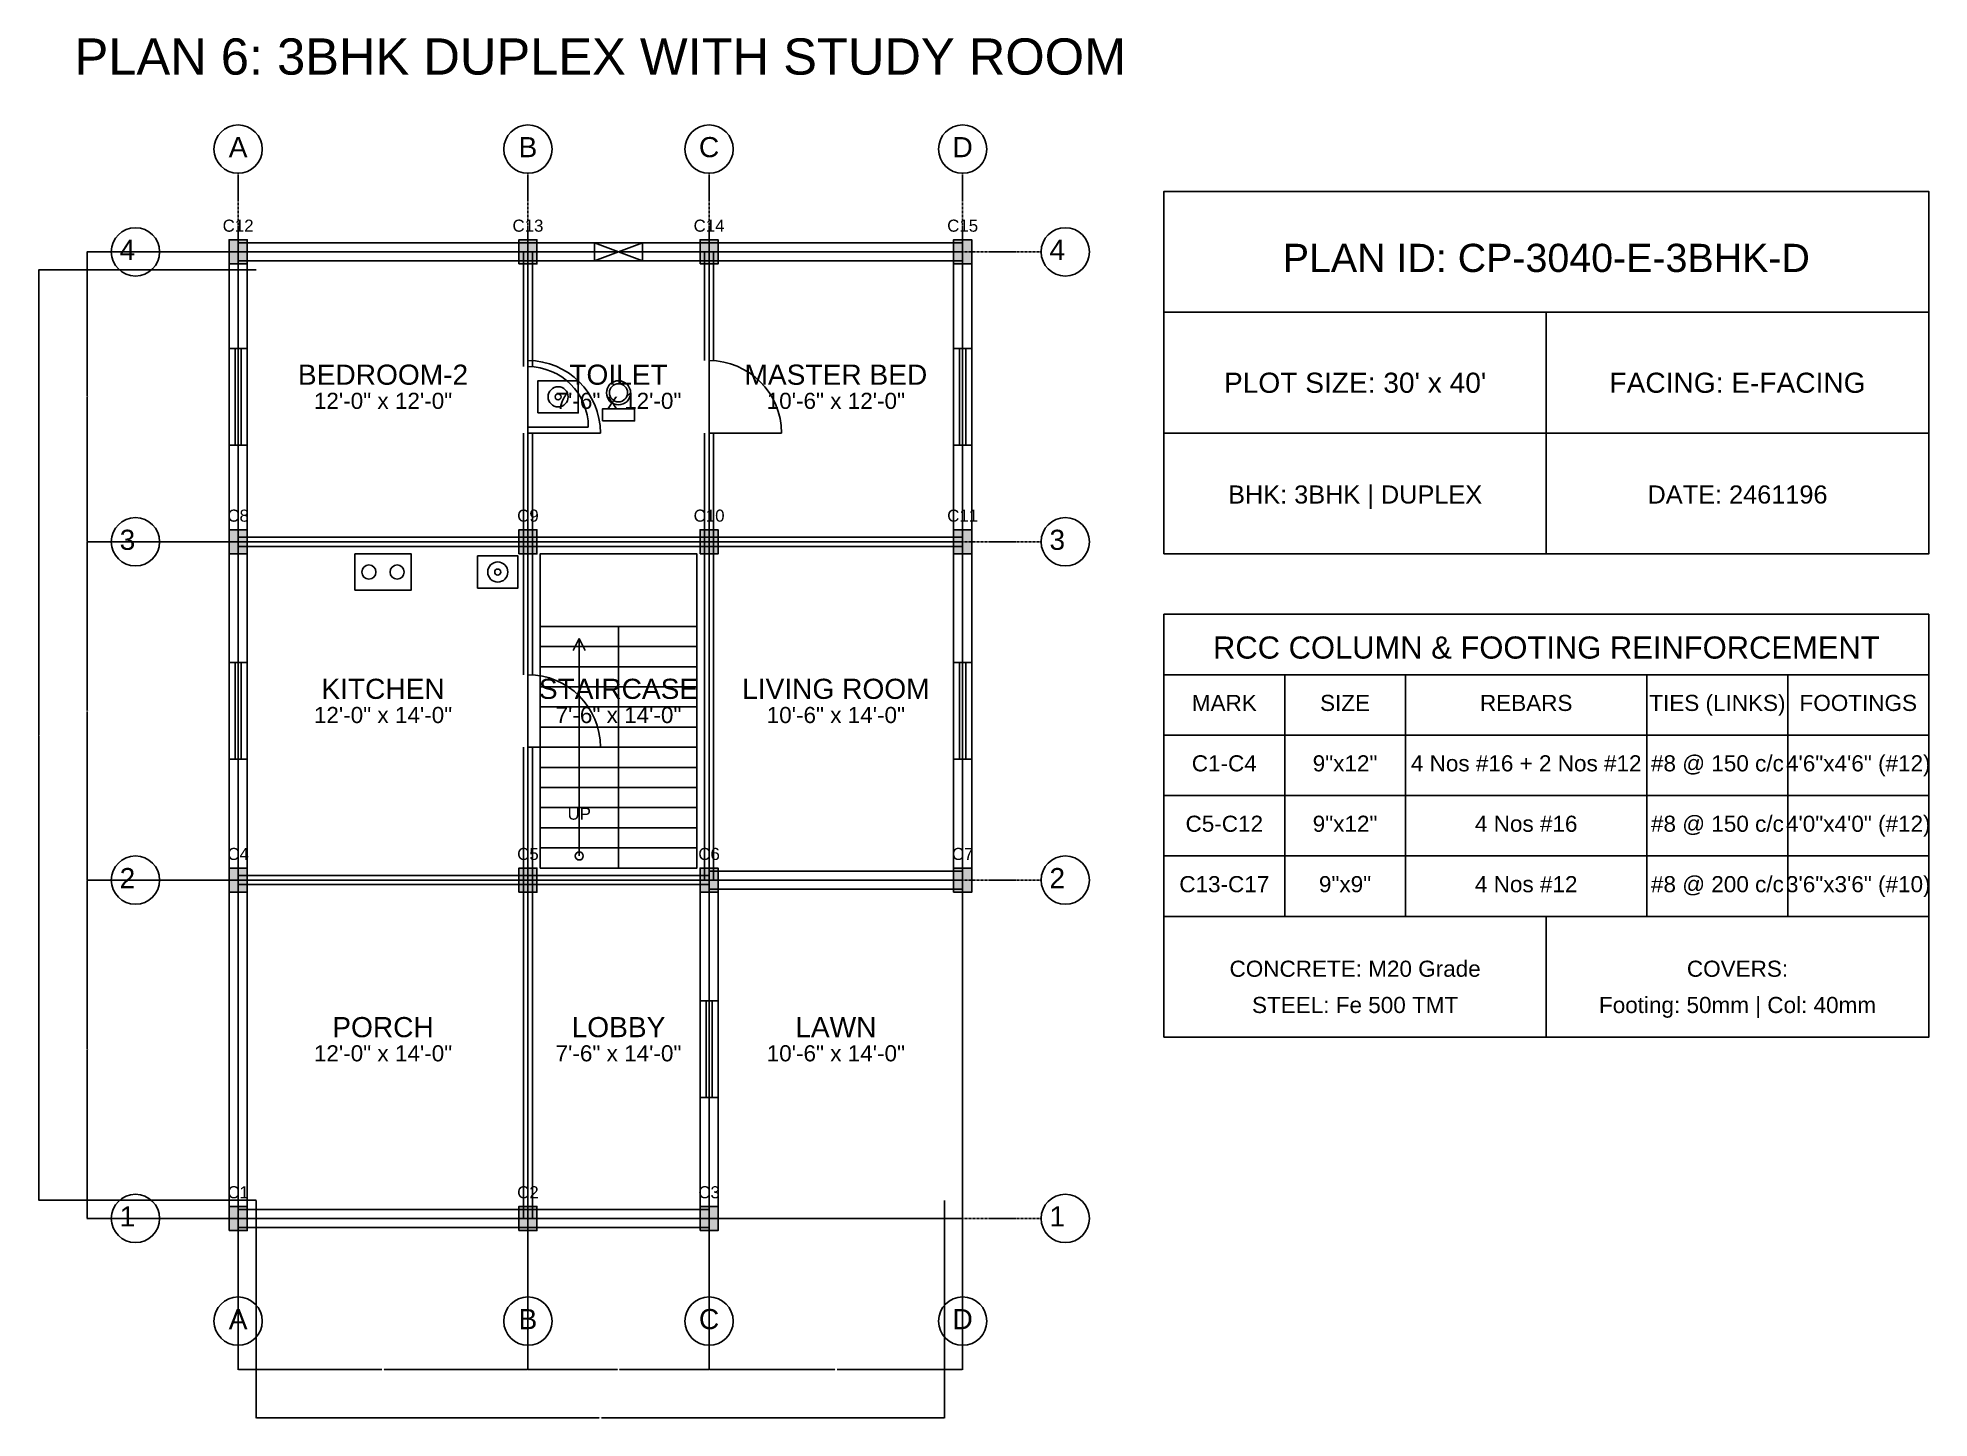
# Model space of a CAD drawing. Header units: inches. Extents: x -134 to 23580, y -99 to 23207.
# Drawn here: x 12400 to 13340, y -99 to 586 of the extents above; entities that cross this region are included whole.
import ezdxf
from ezdxf.enums import TextEntityAlignment as Align

# ---------------------------------------------------------------- set-up
doc = ezdxf.new("R2010")
doc.units = ezdxf.units.IN
doc.header["$MEASUREMENT"] = 0
doc.linetypes.add('CENTER', pattern=[2, 1.25, -0.25, 0.25, -0.25])
for name, color, linetype in [('A-COL-HATCH', 251, 'Continuous'), ('A-COLUMN', 1, 'Continuous'), ('A-DIM', 5, 'Continuous'), ('A-DOOR', 30, 'Continuous'), ('A-FIXTURE', 8, 'Continuous'), ('A-STAIR', 6, 'Continuous'), ('A-TEXT', 2, 'Continuous'), ('A-WALL-EXT', 7, 'Continuous'), ('A-WALL-INT', 9, 'Continuous'), ('A-WINDOW', 4, 'Continuous'), ('S-BEAM-FRAMING', 2, 'Continuous'), ('S-BUBBLE', 4, 'Continuous'), ('S-GRID-CENTER', 8, 'CENTER'), ('S-TABLE', 7, 'Continuous'), ('S-TEXT', 3, 'Continuous')]:
    doc.layers.add(name, color=color, linetype=linetype)
doc.styles.get("Standard").update_dxf_attribs({"font": 'arial.ttf'})
doc.dimstyles.get("Standard").update_dxf_attribs({"dimtxt": 0.18, "dimasz": 0.18, "dimexe": 0.18, "dimexo": 0.0625, "dimgap": 0.09, "dimtad": 0, "dimtih": 1, "dimtoh": 1, "dimdec": 4, "dimzin": 0, "dimdsep": 46, "dimtxsty": 'Standard', "dimcen": 0.09, "dimadec": 0, "dimazin": 0, "dimtfac": 1, "dimtdec": 4, "dimtofl": 0, "dimtmove": 0, "dimatfit": 3, "dimfxl": 1, "dimtolj": 1, "dimtzin": 0, "dimarcsym": 0})

msp = doc.modelspace()

# ---------------------------------------------------------------- texts
at = {"layer": 'A-TEXT'}
for s, height, p in [('PLAN 6: 3BHK DUPLEX WITH STUDY ROOM', 18, (12680, 568)), ('C12', 6, (12500, 490)), ('C13', 6, (12644, 490)), ('C14', 6, (12734, 490)), ('C15', 6, (12860, 490)), ('PLAN ID: CP-3040-E-3BHK-D', 14, (13150, 470)), ('BEDROOM-2', 10, (12572, 414)), ('TOILET', 10, (12689, 414)), ('MASTER BED', 10, (12797, 414)), ("PLOT SIZE: 30' x 40'", 10, (13055, 410)), ('FACING: E-FACING', 10, (13245, 410)), ('12\'-0" x 12\'-0"', 8, (12572, 402)), ('7\'-6" x 12\'-0"', 8, (12689, 402)), ('10\'-6" x 12\'-0"', 8, (12797, 402)), ('BHK: 3BHK | DUPLEX', 9, (13055, 355)), ('DATE: 2461196', 9, (13245, 355)), ('C8', 6, (12500, 346)), ('C9', 6, (12644, 346)), ('C10', 6, (12734, 346)), ('C11', 6, (12860, 346)), ('KITCHEN', 10, (12572, 258)), ('STAIRCASE', 10, (12689, 258)), ('LIVING ROOM', 10, (12797, 258)), ('12\'-0" x 14\'-0"', 8, (12572, 246)), ('7\'-6" x 14\'-0"', 8, (12689, 246)), ('10\'-6" x 14\'-0"', 8, (12797, 246)), ('UP', 6, (12669.5, 198)), ('C4', 6, (12500, 178)), ('C5', 6, (12644, 178)), ('C6', 6, (12734, 178)), ('C7', 6, (12860, 178)), ('PORCH', 10, (12572, 90)), ('LOBBY', 10, (12689, 90)), ('LAWN', 10, (12797, 90)), ('12\'-0" x 14\'-0"', 8, (12572, 78)), ('7\'-6" x 14\'-0"', 8, (12689, 78)), ('10\'-6" x 14\'-0"', 8, (12797, 78)), ('C1', 6, (12500, 10)), ('C2', 6, (12644, 10)), ('C3', 6, (12734, 10))]:
    msp.add_text(s, height=height, dxfattribs=at).set_placement(p, align=Align.CENTER)
at = {"layer": 'S-TEXT'}
for s, height, p in [('A', 10, (12500, 527)), ('B', 10, (12644, 527)), ('C', 10, (12734, 527)), ('D', 10, (12860, 527)), ('4', 10, (12445, 476)), ('4', 10, (12907, 476)), ('3', 10, (12445, 332)), ('3', 10, (12907, 332)), ('RCC COLUMN & FOOTING REINFORCEMENT', 11, (13150, 278)), ('MARK', 8, (12990, 252)), ('SIZE', 8, (13050, 252)), ('REBARS', 8, (13140, 252)), ('TIES (LINKS)', 8, (13235, 252)), ('FOOTINGS', 8, (13305, 252)), ('C1-C4', 8, (12990, 222)), ('9"x12"', 8, (13050, 222)), ('4 Nos #16 + 2 Nos #12', 8, (13140, 222)), ('#8 @ 150 c/c', 8, (13235, 222)), ('4\'6"x4\'6" (#12)', 8, (13305, 222)), ('C5-C12', 8, (12990, 192)), ('9"x12"', 8, (13050, 192)), ('4 Nos #16', 8, (13140, 192)), ('#8 @ 150 c/c', 8, (13235, 192)), ('4\'0"x4\'0" (#12)', 8, (13305, 192)), ('2', 10, (12445, 164)), ('2', 10, (12907, 164)), ('C13-C17', 8, (12990, 162)), ('9"x9"', 8, (13050, 162)), ('4 Nos #12', 8, (13140, 162)), ('#8 @ 200 c/c', 8, (13235, 162)), ('3\'6"x3\'6" (#10)', 8, (13305, 162)), ('CONCRETE: M20 Grade', 8, (13055, 120)), ('COVERS:', 8, (13245, 120)), ('STEEL: Fe 500 TMT', 8, (13055, 102)), ('Footing: 50mm | Col: 40mm', 8, (13245, 102)), ('1', 10, (12445, -4)), ('1', 10, (12907, -4)), ('A', 10, (12500, -55)), ('B', 10, (12644, -55)), ('C', 10, (12734, -55)), ('D', 10, (12860, -55))]:
    msp.add_text(s, height=height, dxfattribs=at).set_placement(p, align=Align.CENTER)

# ---------------------------------------------------------------- blocks, each defined once
blk = doc.blocks.new('*D91')
at = {"layer": 'A-DIM', "color": 0, "lineweight": -2, "transparency": 16777216}
for p, q in [((12500, 8.94), (12500, -75.18)), ((12644, 8.94), (12644, -75.18)), ((12500.18, -75), (12571.41, -75)), ((12643.82, -75), (12572.59, -75))]:
    blk.add_line(p, q, dxfattribs=at)
at = {"layer": 'A-DIM', "color": 0, "transparency": 16777216}
for points in [[(12500.18, -74.97), (12500.18, -75.03), (12500, -75)], [(12643.82, -74.97), (12643.82, -75.03), (12644, -75)]]:
    blk.add_solid(points, dxfattribs=at)
at = {"layer": 'Defpoints', "color": 0, "transparency": 16777216}
for p in [(12500, 9), (12644, 9), (12644, -75)]:
    blk.add_point(p, dxfattribs=at)
at = {"layer": 'A-DIM', "color": 0, "transparency": 16777216, "insert": (12572, -75), "char_height": 0.18, "attachment_point": 5}
blk.add_mtext('\\A1;144.0000', dxfattribs=at)
blk = doc.blocks.new('*D92')
at = {"layer": 'A-DIM', "color": 0, "lineweight": -2, "transparency": 16777216}
for p, q in [((12644, 8.94), (12644, -75.18)), ((12734, 8.94), (12734, -75.18)), ((12644.18, -75), (12688.47, -75)), ((12733.82, -75), (12689.53, -75))]:
    blk.add_line(p, q, dxfattribs=at)
at = {"layer": 'A-DIM', "color": 0, "transparency": 16777216}
for points in [[(12644.18, -74.97), (12644.18, -75.03), (12644, -75)], [(12733.82, -74.97), (12733.82, -75.03), (12734, -75)]]:
    blk.add_solid(points, dxfattribs=at)
at = {"layer": 'Defpoints', "color": 0, "transparency": 16777216}
for p in [(12644, 9), (12734, 9), (12734, -75)]:
    blk.add_point(p, dxfattribs=at)
at = {"layer": 'A-DIM', "color": 0, "transparency": 16777216, "insert": (12689, -75), "char_height": 0.18, "attachment_point": 5}
blk.add_mtext('\\A1;90.0000', dxfattribs=at)
blk = doc.blocks.new('*D93')
at = {"layer": 'A-DIM', "color": 0, "lineweight": -2, "transparency": 16777216}
for p, q in [((12734, 8.94), (12734, -75.18)), ((12860, 8.94), (12860, -75.18)), ((12734.18, -75), (12796.41, -75)), ((12859.82, -75), (12797.59, -75))]:
    blk.add_line(p, q, dxfattribs=at)
at = {"layer": 'A-DIM', "color": 0, "transparency": 16777216}
for points in [[(12734.18, -74.97), (12734.18, -75.03), (12734, -75)], [(12859.82, -74.97), (12859.82, -75.03), (12860, -75)]]:
    blk.add_solid(points, dxfattribs=at)
at = {"layer": 'Defpoints', "color": 0, "transparency": 16777216}
for p in [(12734, 9), (12860, 9), (12860, -75)]:
    blk.add_point(p, dxfattribs=at)
at = {"layer": 'A-DIM', "color": 0, "transparency": 16777216, "insert": (12797, -75), "char_height": 0.18, "attachment_point": 5}
blk.add_mtext('\\A1;126.0000', dxfattribs=at)
blk = doc.blocks.new('*D94')
at = {"layer": 'A-DIM', "color": 0, "lineweight": -2, "transparency": 16777216}
for p, q in [((12509, 8.94), (12509, -99.18)), ((12851, 8.94), (12851, -99.18)), ((12509.18, -99), (12679.4, -99)), ((12850.82, -99), (12680.6, -99))]:
    blk.add_line(p, q, dxfattribs=at)
at = {"layer": 'A-DIM', "color": 0, "transparency": 16777216}
for points in [[(12509.18, -98.97), (12509.18, -99.03), (12509, -99)], [(12850.82, -98.97), (12850.82, -99.03), (12851, -99)]]:
    blk.add_solid(points, dxfattribs=at)
at = {"layer": 'Defpoints', "color": 0, "transparency": 16777216}
for p in [(12509, 9), (12851, 9), (12851, -99)]:
    blk.add_point(p, dxfattribs=at)
at = {"layer": 'A-DIM', "color": 0, "transparency": 16777216, "insert": (12680, -99), "char_height": 0.18, "attachment_point": 5}
blk.add_mtext('\\A1;342.0000', dxfattribs=at)
blk = doc.blocks.new('*D95')
at = {"layer": 'A-DIM', "color": 0, "lineweight": -2, "transparency": 16777216}
for p, q in [((12508.94, 168), (12424.82, 168)), ((12425, 167.82), (12425, 84.18)), ((12425, 0.18), (12425, 83.82)), ((12508.94, 0), (12424.82, 0))]:
    blk.add_line(p, q, dxfattribs=at)
at = {"layer": 'A-DIM', "color": 0, "transparency": 16777216}
for points in [[(12424.97, 167.82), (12425.03, 167.82), (12425, 168)], [(12424.97, 0.18), (12425.03, 0.18), (12425, 0)]]:
    blk.add_solid(points, dxfattribs=at)
at = {"layer": 'Defpoints', "color": 0, "transparency": 16777216}
for p in [(12425, 168), (12509, 168), (12509, 0)]:
    blk.add_point(p, dxfattribs=at)
at = {"layer": 'A-DIM', "color": 0, "transparency": 16777216, "insert": (12425, 84), "char_height": 0.18, "attachment_point": 5}
blk.add_mtext('\\A1;168.0000', dxfattribs=at)
blk = doc.blocks.new('*D96')
at = {"layer": 'A-DIM', "color": 0, "lineweight": -2, "transparency": 16777216}
for p, q in [((12508.94, 336), (12424.82, 336)), ((12425, 335.82), (12425, 252.18)), ((12425, 168.18), (12425, 251.82)), ((12508.94, 168), (12424.82, 168))]:
    blk.add_line(p, q, dxfattribs=at)
at = {"layer": 'A-DIM', "color": 0, "transparency": 16777216}
for points in [[(12424.97, 335.82), (12425.03, 335.82), (12425, 336)], [(12424.97, 168.18), (12425.03, 168.18), (12425, 168)]]:
    blk.add_solid(points, dxfattribs=at)
at = {"layer": 'Defpoints', "color": 0, "transparency": 16777216}
for p in [(12425, 336), (12509, 336), (12509, 168)]:
    blk.add_point(p, dxfattribs=at)
at = {"layer": 'A-DIM', "color": 0, "transparency": 16777216, "insert": (12425, 252), "char_height": 0.18, "attachment_point": 5}
blk.add_mtext('\\A1;168.0000', dxfattribs=at)
blk = doc.blocks.new('*D97')
at = {"layer": 'A-DIM', "color": 0, "lineweight": -2, "transparency": 16777216}
for p, q in [((12508.94, 480), (12424.82, 480)), ((12425, 479.82), (12425, 408.18)), ((12425, 336.18), (12425, 407.82)), ((12508.94, 336), (12424.82, 336))]:
    blk.add_line(p, q, dxfattribs=at)
at = {"layer": 'A-DIM', "color": 0, "transparency": 16777216}
for points in [[(12424.97, 479.82), (12425.03, 479.82), (12425, 480)], [(12424.97, 336.18), (12425.03, 336.18), (12425, 336)]]:
    blk.add_solid(points, dxfattribs=at)
at = {"layer": 'Defpoints', "color": 0, "transparency": 16777216}
for p in [(12425, 480), (12509, 480), (12509, 336)]:
    blk.add_point(p, dxfattribs=at)
at = {"layer": 'A-DIM', "color": 0, "transparency": 16777216, "insert": (12425, 408), "char_height": 0.18, "attachment_point": 5}
blk.add_mtext('\\A1;144.0000', dxfattribs=at)
blk = doc.blocks.new('*D98')
at = {"layer": 'A-DIM', "color": 0, "lineweight": -2, "transparency": 16777216}
for p, q in [((12508.94, 471), (12400.82, 471)), ((12401, 470.82), (12401, 240.18)), ((12401, 9.18), (12401, 239.82)), ((12508.94, 9), (12400.82, 9))]:
    blk.add_line(p, q, dxfattribs=at)
at = {"layer": 'A-DIM', "color": 0, "transparency": 16777216}
for points in [[(12400.97, 470.82), (12401.03, 470.82), (12401, 471)], [(12400.97, 9.18), (12401.03, 9.18), (12401, 9)]]:
    blk.add_solid(points, dxfattribs=at)
at = {"layer": 'Defpoints', "color": 0, "transparency": 16777216}
for p in [(12401, 471), (12509, 471), (12509, 9)]:
    blk.add_point(p, dxfattribs=at)
at = {"layer": 'A-DIM', "color": 0, "transparency": 16777216, "insert": (12401, 240), "char_height": 0.18, "attachment_point": 5}
blk.add_mtext('\\A1;462.0000', dxfattribs=at)

# ---------------------------------------------------------------- dimensions: what is measured, and where the dimension line sits
at = {"layer": 'A-DIM'}
for base, p1, p2, picture, middle in [((12425, 480), (12509, 336), (12509, 480), '*D97', (12425, 408)), ((12401, 471), (12509, 9), (12509, 471), '*D98', (12401, 240)), ((12425, 336), (12509, 168), (12509, 336), '*D96', (12425, 252)), ((12425, 168), (12509, 0), (12509, 168), '*D95', (12425, 84))]:
    dim = msp.add_linear_dim(base=base, p1=p1, p2=p2, angle=90, dimstyle='Standard', dxfattribs=at)
    dim.commit()
    dim.dimension.update_dxf_attribs({"geometry": picture, "text_midpoint": middle})
for base, p1, p2, picture, middle in [((12644, -75), (12500, 9), (12644, 9), '*D91', (12572, -75)), ((12851, -99), (12509, 9), (12851, 9), '*D94', (12680, -99)), ((12734, -75), (12644, 9), (12734, 9), '*D92', (12689, -75)), ((12860, -75), (12734, 9), (12860, 9), '*D93', (12797, -75))]:
    dim = msp.add_linear_dim(base=base, p1=p1, p2=p2, dimstyle='Standard', dxfattribs=at)
    dim.commit()
    dim.dimension.update_dxf_attribs({"geometry": picture, "text_midpoint": middle})

# ---------------------------------------------------------------- linework, layer by layer
at = {"layer": 'A-COL-HATCH'}
for points in [[(12495.5, 474), (12504.5, 474), (12495.5, 486), (12504.5, 486)], [(12639.5, 474), (12648.5, 474), (12639.5, 486), (12648.5, 486)], [(12729.5, 474), (12738.5, 474), (12729.5, 486), (12738.5, 486)], [(12855.5, 474), (12864.5, 474), (12855.5, 486), (12864.5, 486)], [(12495.5, 330), (12504.5, 330), (12495.5, 342), (12504.5, 342)], [(12639.5, 330), (12648.5, 330), (12639.5, 342), (12648.5, 342)], [(12729.5, 330), (12738.5, 330), (12729.5, 342), (12738.5, 342)], [(12855.5, 330), (12864.5, 330), (12855.5, 342), (12864.5, 342)], [(12495.5, 162), (12504.5, 162), (12495.5, 174), (12504.5, 174)], [(12639.5, 162), (12648.5, 162), (12639.5, 174), (12648.5, 174)], [(12729.5, 162), (12738.5, 162), (12729.5, 174), (12738.5, 174)], [(12855.5, 162), (12864.5, 162), (12855.5, 174), (12864.5, 174)], [(12495.5, -6), (12504.5, -6), (12495.5, 6), (12504.5, 6)], [(12639.5, -6), (12648.5, -6), (12639.5, 6), (12648.5, 6)], [(12729.5, -6), (12738.5, -6), (12729.5, 6), (12738.5, 6)]]:
    msp.add_solid(points, dxfattribs=at)
at = {"layer": 'A-COLUMN'}
for points in [[(12495.5, 474), (12504.5, 474), (12504.5, 486), (12495.5, 486)], [(12639.5, 474), (12648.5, 474), (12648.5, 486), (12639.5, 486)], [(12729.5, 474), (12738.5, 474), (12738.5, 486), (12729.5, 486)], [(12855.5, 474), (12864.5, 474), (12864.5, 486), (12855.5, 486)], [(12495.5, 330), (12504.5, 330), (12504.5, 342), (12495.5, 342)], [(12639.5, 330), (12648.5, 330), (12648.5, 342), (12639.5, 342)], [(12729.5, 330), (12738.5, 330), (12738.5, 342), (12729.5, 342)], [(12855.5, 330), (12864.5, 330), (12864.5, 342), (12855.5, 342)], [(12495.5, 162), (12504.5, 162), (12504.5, 174), (12495.5, 174)], [(12639.5, 162), (12648.5, 162), (12648.5, 174), (12639.5, 174)], [(12729.5, 162), (12738.5, 162), (12738.5, 174), (12729.5, 174)], [(12855.5, 162), (12864.5, 162), (12864.5, 174), (12855.5, 174)], [(12495.5, -6), (12504.5, -6), (12504.5, 6), (12495.5, 6)], [(12639.5, -6), (12648.5, -6), (12648.5, 6), (12639.5, 6)], [(12729.5, -6), (12738.5, -6), (12738.5, 6), (12729.5, 6)]]:
    msp.add_lwpolyline(points, close=True, dxfattribs=at)
at = {"layer": 'A-DOOR'}
for p, q in [((12644, 393), (12674, 393)), ((12644, 390), (12680, 390)), ((12734, 390), (12770, 390)), ((12644, 234), (12680, 234))]:
    msp.add_line(p, q, dxfattribs=at)
for centre, radius in [((12644, 390), 36), ((12644, 393), 30), ((12734, 390), 36), ((12644, 234), 36)]:
    msp.add_arc(centre, radius, 0, 90, dxfattribs=at)
at = {"layer": 'A-FIXTURE'}
for points in [[(12649, 400), (12669, 400), (12669, 416), (12649, 416)], [(12681, 396), (12697, 396), (12697, 402), (12681, 402)], [(12558, 312), (12586, 312), (12586, 330), (12558, 330)], [(12619, 313), (12639, 313), (12639, 329), (12619, 329)]]:
    msp.add_lwpolyline(points, close=True, dxfattribs=at)
for centre, radius in [((12689, 410), 6), ((12689, 410), 4.5), ((12659, 408), 5), ((12659, 408), 1.5), ((12565, 321), 3.5), ((12579, 321), 3.5), ((12629, 321), 5), ((12629, 321), 1.5)]:
    msp.add_circle(centre, radius, dxfattribs=at)
at = {"layer": 'A-STAIR'}
for p, q in [((12650, 294), (12728, 294)), ((12689, 174), (12689, 294)), ((12650, 284), (12689, 284)), ((12669.5, 288), (12666.5, 282)), ((12669.5, 180), (12669.5, 288)), ((12669.5, 288), (12672.5, 282)), ((12689, 284), (12728, 284)), ((12650, 274), (12689, 274)), ((12689, 274), (12728, 274)), ((12650, 264), (12689, 264)), ((12689, 264), (12728, 264)), ((12650, 254), (12689, 254)), ((12689, 254), (12728, 254)), ((12650, 244), (12689, 244)), ((12689, 244), (12728, 244)), ((12650, 234), (12689, 234)), ((12689, 234), (12728, 234)), ((12650, 224), (12689, 224)), ((12689, 224), (12728, 224)), ((12650, 214), (12689, 214)), ((12689, 214), (12728, 214)), ((12650, 204), (12689, 204)), ((12689, 204), (12728, 204)), ((12650, 194), (12689, 194)), ((12689, 194), (12728, 194)), ((12650, 184), (12689, 184)), ((12689, 184), (12728, 184))]:
    msp.add_line(p, q, dxfattribs=at)
msp.add_lwpolyline([(12650, 174), (12728, 174), (12728, 330), (12650, 330)], close=True, dxfattribs=at)
msp.add_circle((12669.5, 180), 2, dxfattribs=at)
at = {"layer": 'A-WALL-EXT'}
for p, q in [((12495.5, 432), (12495.5, 480)), ((12500, 484.5), (12644, 484.5)), ((12504.5, 432), (12504.5, 480)), ((12644, 484.5), (12677, 484.5)), ((12701, 484.5), (12734, 484.5)), ((12734, 484.5), (12860, 484.5)), ((12855.5, 432), (12855.5, 480)), ((12864.5, 432), (12864.5, 480)), ((12500, 475.5), (12644, 475.5)), ((12644, 475.5), (12677, 475.5)), ((12701, 475.5), (12734, 475.5)), ((12734, 475.5), (12860, 475.5)), ((12960, 450), (13340, 450)), ((13150, 330), (13150, 450)), ((12960, 390), (13340, 390)), ((12495.5, 336), (12495.5, 384)), ((12504.5, 336), (12504.5, 384)), ((12855.5, 336), (12855.5, 384)), ((12864.5, 336), (12864.5, 384)), ((12495.5, 276), (12495.5, 336)), ((12504.5, 276), (12504.5, 336)), ((12855.5, 276), (12855.5, 336)), ((12864.5, 276), (12864.5, 336)), ((12495.5, 168), (12495.5, 228)), ((12504.5, 168), (12504.5, 228)), ((12855.5, 168), (12855.5, 228)), ((12864.5, 168), (12864.5, 228)), ((12734, 172.5), (12860, 172.5)), ((12495.5, 0), (12495.5, 168)), ((12504.5, 0), (12504.5, 168)), ((12729.5, 108), (12729.5, 168)), ((12734, 163.5), (12860, 163.5)), ((12738.5, 108), (12738.5, 168)), ((12729.5, 0), (12729.5, 60)), ((12738.5, 0), (12738.5, 60)), ((12500, 4.5), (12644, 4.5)), ((12644, 4.5), (12734, 4.5)), ((12500, -4.5), (12644, -4.5)), ((12644, -4.5), (12734, -4.5))]:
    msp.add_line(p, q, dxfattribs=at)
msp.add_lwpolyline([(12960, 330), (13340, 330), (13340, 510), (12960, 510)], close=True, dxfattribs=at)
at = {"layer": 'A-WALL-INT'}
for p, q in [((12641.75, 423), (12641.75, 480)), ((12646.25, 423), (12646.25, 480)), ((12731.75, 426), (12731.75, 480)), ((12736.25, 426), (12736.25, 480)), ((12641.75, 336), (12641.75, 390)), ((12646.25, 336), (12646.25, 390)), ((12731.75, 336), (12731.75, 390)), ((12736.25, 336), (12736.25, 390)), ((12500, 338.25), (12644, 338.25)), ((12500, 333.75), (12644, 333.75)), ((12641.75, 270), (12641.75, 336)), ((12644, 338.25), (12734, 338.25)), ((12644, 333.75), (12734, 333.75)), ((12646.25, 270), (12646.25, 336)), ((12731.75, 168), (12731.75, 336)), ((12734, 338.25), (12860, 338.25)), ((12734, 333.75), (12860, 333.75)), ((12736.25, 168), (12736.25, 336)), ((12641.75, 168), (12641.75, 234)), ((12646.25, 168), (12646.25, 234)), ((12500, 170.25), (12644, 170.25)), ((12644, 170.25), (12734, 170.25)), ((12500, 165.75), (12644, 165.75)), ((12641.75, 0), (12641.75, 168)), ((12644, 165.75), (12734, 165.75)), ((12646.25, 0), (12646.25, 168))]:
    msp.add_line(p, q, dxfattribs=at)
at = {"layer": 'A-WINDOW'}
for p, q in [((12677, 475.5), (12701, 484.5)), ((12677, 484.5), (12701, 475.5)), ((12498.5, 384), (12498.5, 432)), ((12501.5, 384), (12501.5, 432)), ((12858.5, 384), (12858.5, 432)), ((12861.5, 384), (12861.5, 432)), ((12498.5, 228), (12498.5, 276)), ((12501.5, 228), (12501.5, 276)), ((12858.5, 228), (12858.5, 276)), ((12861.5, 228), (12861.5, 276)), ((12732.5, 60), (12732.5, 108)), ((12735.5, 60), (12735.5, 108))]:
    msp.add_line(p, q, dxfattribs=at)
for points in [[(12677, 475.5), (12701, 475.5), (12701, 484.5), (12677, 484.5)], [(12495.5, 384), (12504.5, 384), (12504.5, 432), (12495.5, 432)], [(12855.5, 384), (12864.5, 384), (12864.5, 432), (12855.5, 432)], [(12495.5, 228), (12504.5, 228), (12504.5, 276), (12495.5, 276)], [(12855.5, 228), (12864.5, 228), (12864.5, 276), (12855.5, 276)], [(12729.5, 60), (12738.5, 60), (12738.5, 108), (12729.5, 108)]]:
    msp.add_lwpolyline(points, close=True, dxfattribs=at)
at = {"layer": 'S-BEAM-FRAMING'}
for p, q in [((12500, 0), (12500, 480)), ((12500, 480), (12860, 480)), ((12644, 0), (12644, 480)), ((12734, 0), (12734, 480)), ((12860, 0), (12860, 480)), ((12500, 336), (12860, 336)), ((12500, 168), (12860, 168)), ((12500, 0), (12860, 0))]:
    msp.add_line(p, q, dxfattribs=at)
at = {"layer": 'S-BUBBLE'}
for centre in [(12500, 531), (12644, 531), (12734, 531), (12860, 531), (12449, 480), (12911, 480), (12449, 336), (12911, 336), (12449, 168), (12911, 168), (12449, 0), (12911, 0), (12500, -51), (12644, -51), (12734, -51), (12860, -51)]:
    msp.add_circle(centre, 12, dxfattribs=at)
at = {"layer": 'S-GRID-CENTER'}
for p, q in [((12500, -39), (12500, 519)), ((12644, -39), (12644, 519)), ((12734, -39), (12734, 519)), ((12860, -39), (12860, 519)), ((12461, 480), (12899, 480)), ((12461, 336), (12899, 336)), ((12461, 168), (12899, 168)), ((12461, 0), (12899, 0))]:
    msp.add_line(p, q, dxfattribs=at)
at = {"layer": 'S-TABLE'}
for points in [[(12960, 270), (13340, 270), (13340, 300), (12960, 300)], [(12960, 240), (13020, 240), (13020, 270), (12960, 270)], [(13020, 240), (13080, 240), (13080, 270), (13020, 270)], [(13080, 240), (13200, 240), (13200, 270), (13080, 270)], [(13200, 240), (13270, 240), (13270, 270), (13200, 270)], [(13270, 240), (13340, 240), (13340, 270), (13270, 270)], [(12960, 210), (13020, 210), (13020, 240), (12960, 240)], [(13020, 210), (13080, 210), (13080, 240), (13020, 240)], [(13080, 210), (13200, 210), (13200, 240), (13080, 240)], [(13200, 210), (13270, 210), (13270, 240), (13200, 240)], [(13270, 210), (13340, 210), (13340, 240), (13270, 240)], [(12960, 180), (13020, 180), (13020, 210), (12960, 210)], [(13020, 180), (13080, 180), (13080, 210), (13020, 210)], [(13080, 180), (13200, 180), (13200, 210), (13080, 210)], [(13200, 180), (13270, 180), (13270, 210), (13200, 210)], [(13270, 180), (13340, 180), (13340, 210), (13270, 210)], [(12960, 150), (13020, 150), (13020, 180), (12960, 180)], [(13020, 150), (13080, 150), (13080, 180), (13020, 180)], [(13080, 150), (13200, 150), (13200, 180), (13080, 180)], [(13200, 150), (13270, 150), (13270, 180), (13200, 180)], [(13270, 150), (13340, 150), (13340, 180), (13270, 180)], [(12960, 90), (13150, 90), (13150, 150), (12960, 150)], [(13150, 90), (13340, 90), (13340, 150), (13150, 150)]]:
    msp.add_lwpolyline(points, close=True, dxfattribs=at)

msp.set_redraw_order([(e.dxf.handle, doc.entitydb.next_handle()) for e in msp.query("TEXT MTEXT ATTDEF DIMENSION ARC_DIMENSION")])  # texts and dimensions are drawn at this point

doc.saveas('drawing.dxf')
